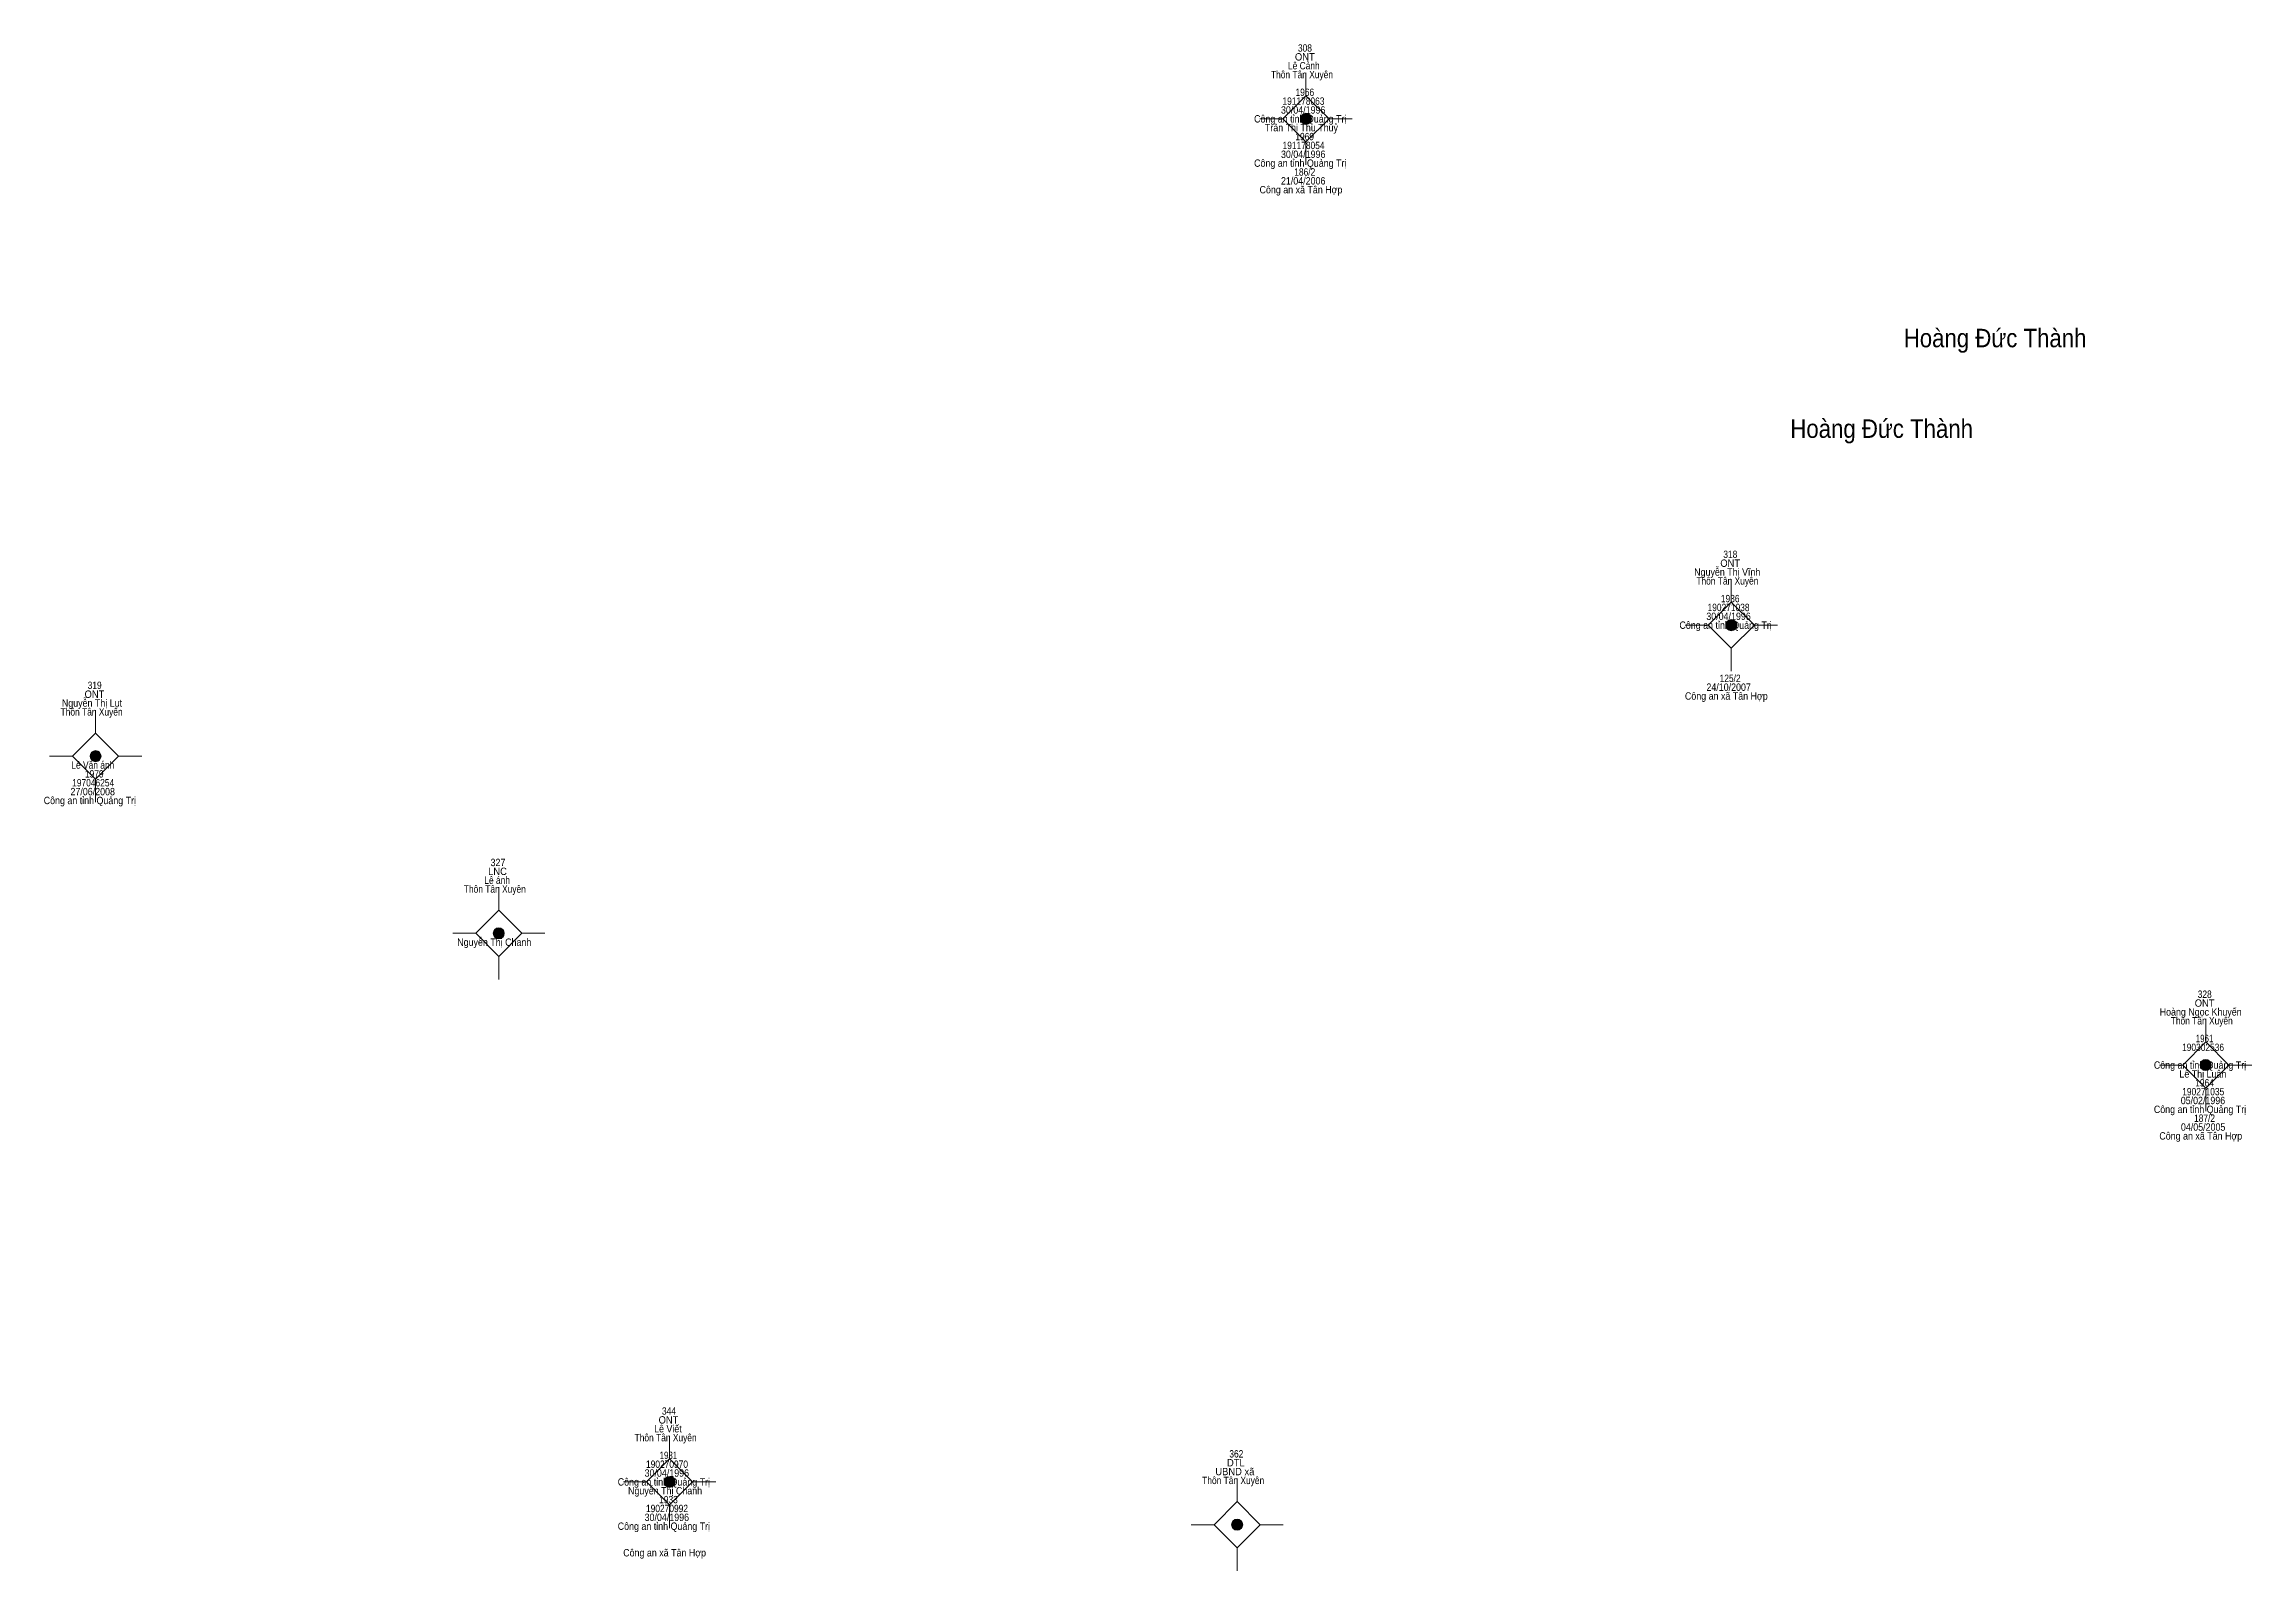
# Model space of a CAD drawing. Header units: metres. Extents: x 550999 to 552168, y 1840994 to 1841978.
# Drawn here: x 551300.2 to 551419.9, y 1841013.9 to 1841096.7 of the extents above; entities that cross this region are included whole.
import ezdxf
from ezdxf.enums import TextEntityAlignment as Align

# ---------------------------------------------------------------- set-up
doc = ezdxf.new("R2010")
doc.units = ezdxf.units.M
doc.header["$LTSCALE"] = 0.16
doc.layers.add('11', color=7, linetype='Continuous', lineweight=13)
doc.layers.add('15', color=7, linetype='Continuous')

msp = doc.modelspace()

# ---------------------------------------------------------------- texts
at = {"layer": '15'}
for s, height, width, p in [('308', 0.4, 0.85, (551368.585, 1841096.25)), ('Lê Cảnh', 0.4, 0.85, (551368.525, 1841095.29)), ('ONT', 0.4, 0.95, (551368.58, 1841095.77)), ('Thôn Tân Xuyên', 0.4, 0.85, (551368.425, 1841094.81)), ('1966', 0.4, 0.85, (551368.58, 1841093.85)), ('30/04/1996', 0.4, 0.9, (551368.49, 1841092.89)), ('191178063', 0.4, 0.85, (551368.505, 1841093.37)), ('Công an tỉnh Quảng Trị', 0.4, 0.9, (551368.33, 1841092.41)), ('Trần Thị Thu Thuỷ', 0.4, 0.9, (551368.395, 1841091.93)), ('1969', 0.4, 0.85, (551368.57, 1841091.45)), ('30/04/1996', 0.4, 0.9, (551368.49, 1841090.49)), ('191178054', 0.4, 0.85, (551368.51, 1841090.97)), ('Công an tỉnh Quảng Trị', 0.4, 0.9, (551368.33, 1841090.01)), ('21/04/2006', 0.4, 0.9, (551368.49, 1841089.05)), ('186/2', 0.4, 0.85, (551368.575, 1841089.53)), ('Công an xã Tân Hợp', 0.4, 0.9, (551368.37, 1841088.57)), ('Hoàng Đức Thành', 1, 0.9, (551406, 1841080.23)), ('Hoàng Đức Thành', 1, 0.9, (551399.85, 1841075.32)), ('318', 0.4, 0.85, (551391.645, 1841068.81)), ('Nguyễn Thị Vĩnh', 0.4, 0.9, (551391.48, 1841067.85)), ('ONT', 0.4, 0.95, (551391.64, 1841068.33)), ('Thôn Tân Xuyên', 0.4, 0.85, (551391.485, 1841067.37)), ('1936', 0.4, 0.85, (551391.64, 1841066.41)), ('Công an tỉnh Quảng Trị', 0.4, 0.9, (551391.39, 1841064.97)), ('30/04/1996', 0.4, 0.9, (551391.55, 1841065.45)), ('190271038', 0.4, 0.85, (551391.55, 1841065.93)), ('319', 0.4, 0.85, (551302.97, 1841061.71)), ('24/10/2007', 0.4, 0.9, (551391.555, 1841061.61)), ('125/2', 0.4, 0.85, (551391.635, 1841062.09)), ('Thôn Tân Xuyên', 0.4, 0.85, (551302.805, 1841060.27)), ('Nguyễn Thị Lụt', 0.4, 0.9, (551302.825, 1841060.75)), ('ONT', 0.4, 0.95, (551302.96, 1841061.23)), ('Công an xã Tân Hợp', 0.4, 0.9, (551391.43, 1841061.13)), ('Lê Văn ánh', 0.4, 0.85, (551302.87, 1841057.39)), ('1979', 0.4, 0.85, (551302.95, 1841056.91)), ('Công an tỉnh Quảng Trị', 0.4, 0.9, (551302.71, 1841055.47)), ('27/06/2008', 0.4, 0.9, (551302.865, 1841055.95)), ('197046254', 0.4, 0.85, (551302.89, 1841056.43)), ('327', 0.4, 0.9, (551324.835, 1841052.11)), ('Thôn Tân Xuyên', 0.4, 0.85, (551324.665, 1841050.67)), ('Lê ánh', 0.4, 0.85, (551324.79, 1841051.15)), ('LNC', 0.4, 0.95, (551324.81, 1841051.63)), ('Nguyễn Thị Chanh', 0.4, 0.9, (551324.635, 1841047.79)), ('328', 0.4, 0.85, (551417.365, 1841044.97)), ('Hoàng Ngọc Khuyến', 0.4, 0.9, (551417.145, 1841044.01)), ('Thôn Tân Xuyên', 0.4, 0.85, (551417.205, 1841043.53)), ('ONT', 0.4, 0.95, (551417.36, 1841044.49)), ('1961', 0.4, 0.8, (551417.355, 1841042.57)), ('Công an tỉnh Quảng Trị', 0.4, 0.9, (551417.11, 1841041.13)), ('190302536', 0.4, 0.85, (551417.275, 1841042.09)), ('Lê Thị Luân', 0.4, 0.9, (551417.265, 1841040.65)), ('1964', 0.4, 0.85, (551417.355, 1841040.17)), ('Công an tỉnh Quảng Trị', 0.4, 0.9, (551417.11, 1841038.73)), ('05/02/1996', 0.4, 0.9, (551417.27, 1841039.21)), ('190271035', 0.4, 0.85, (551417.285, 1841039.69)), ('04/05/2005', 0.4, 0.9, (551417.28, 1841037.77)), ('187/2', 0.4, 0.85, (551417.355, 1841038.25)), ('Công an xã Tân Hợp', 0.4, 0.9, (551417.15, 1841037.29)), ('344', 0.4, 0.85, (551334.105, 1841022.38)), ('Thôn Tân Xuyên', 0.4, 0.85, (551333.925, 1841020.94)), ('Lê Viết', 0.4, 0.9, (551334.05, 1841021.42)), ('ONT', 0.4, 0.95, (551334.08, 1841021.9)), ('1931', 0.4, 0.8, (551334.075, 1841019.98)), ('DTL', 0.4, 0.95, (551364.84, 1841019.58)), ('362', 0.4, 0.85, (551364.865, 1841020.06)), ('Công an tỉnh Quảng Trị', 0.4, 0.9, (551333.83, 1841018.54)), ('30/04/1996', 0.4, 0.9, (551333.99, 1841019.02)), ('190270970', 0.4, 0.85, (551334, 1841019.5)), ('Thôn Tân Xuyên', 0.4, 0.85, (551364.695, 1841018.62)), ('UBND xã', 0.4, 0.95, (551364.785, 1841019.1)), ('Nguyễn Thị Chanh', 0.4, 0.9, (551333.895, 1841018.06)), ('1933', 0.4, 0.85, (551334.08, 1841017.58)), ('Công an tỉnh Quảng Trị', 0.4, 0.9, (551333.83, 1841016.14)), ('30/04/1996', 0.4, 0.9, (551333.99, 1841016.62)), ('190270992', 0.4, 0.85, (551334, 1841017.1)), ('Công an xã Tân Hợp', 0.4, 0.9, (551333.87, 1841014.7))]:
    msp.add_text(s, height=height, dxfattribs=dict(at, width=width)).set_placement(p, align=Align.CENTER)

# ---------------------------------------------------------------- hatches: boundary and pattern name
at = {"layer": '11'}
for points in [[(551368.9395, 1841092.61, 1), (551368.3395, 1841092.61, 1)], [(551391.9995, 1841065.17, 1), (551391.3995, 1841065.17, 1)], [(551303.3195, 1841058.07, 1), (551302.7195, 1841058.07, 1)], [(551325.1795, 1841048.47, 1), (551324.5795, 1841048.47, 1)], [(551417.7195, 1841041.33, 1), (551417.1195, 1841041.33, 1)], [(551334.4395, 1841018.74, 1), (551333.8395, 1841018.74, 1)], [(551365.2095, 1841016.42, 1), (551364.6095, 1841016.42, 1)]]:
    msp.add_hatch(color=256, dxfattribs=at).paths.add_polyline_path(points)

# ---------------------------------------------------------------- linework, layer by layer
for p, q in [((551368.64, 1841095.11), (551368.64, 1841093.86)), ((551367.39, 1841092.61), (551366.14, 1841092.61)), ((551371.14, 1841092.61), (551369.89, 1841092.61)), ((551368.64, 1841091.36), (551368.64, 1841090.11)), ((551391.7, 1841067.67), (551391.7, 1841066.42)), ((551390.45, 1841065.17), (551389.2, 1841065.17)), ((551394.2, 1841065.17), (551392.95, 1841065.17)), ((551391.7, 1841063.92), (551391.7, 1841062.67)), ((551303.02, 1841060.57), (551303.02, 1841059.32)), ((551301.77, 1841058.07), (551300.52, 1841058.07)), ((551305.52, 1841058.07), (551304.27, 1841058.07)), ((551303.02, 1841056.82), (551303.02, 1841055.57)), ((551324.88, 1841050.97), (551324.88, 1841049.72)), ((551323.63, 1841048.47), (551322.38, 1841048.47)), ((551327.38, 1841048.47), (551326.13, 1841048.47)), ((551324.88, 1841047.22), (551324.88, 1841045.97)), ((551417.42, 1841043.83), (551417.42, 1841042.58)), ((551416.17, 1841041.33), (551414.92, 1841041.33)), ((551419.92, 1841041.33), (551418.67, 1841041.33)), ((551417.42, 1841040.08), (551417.42, 1841038.83)), ((551334.14, 1841021.24), (551334.14, 1841019.99)), ((551332.89, 1841018.74), (551331.64, 1841018.74)), ((551336.64, 1841018.74), (551335.39, 1841018.74)), ((551364.91, 1841018.92), (551364.91, 1841017.67)), ((551334.14, 1841017.49), (551334.14, 1841016.24)), ((551363.66, 1841016.42), (551362.41, 1841016.42)), ((551367.41, 1841016.42), (551366.16, 1841016.42)), ((551364.91, 1841015.17), (551364.91, 1841013.92))]:
    msp.add_line(p, q, dxfattribs=at)
for points in [[(551368.64, 1841093.86), (551367.39, 1841092.61), (551368.64, 1841091.36), (551369.89, 1841092.61)], [(551391.7, 1841066.42), (551390.45, 1841065.17), (551391.7, 1841063.92), (551392.95, 1841065.17)], [(551303.02, 1841059.32), (551301.77, 1841058.07), (551303.02, 1841056.82), (551304.27, 1841058.07)], [(551324.88, 1841049.72), (551323.63, 1841048.47), (551324.88, 1841047.22), (551326.13, 1841048.47)], [(551417.42, 1841042.58), (551416.17, 1841041.33), (551417.42, 1841040.08), (551418.67, 1841041.33)], [(551334.14, 1841019.99), (551332.89, 1841018.74), (551334.14, 1841017.49), (551335.39, 1841018.74)], [(551364.91, 1841017.67), (551363.66, 1841016.42), (551364.91, 1841015.17), (551366.16, 1841016.42)]]:
    msp.add_lwpolyline(points, close=True, dxfattribs=at)
for centre in [(551368.6395, 1841092.61), (551391.6995, 1841065.17), (551303.0195, 1841058.07), (551324.8795, 1841048.47), (551417.4195, 1841041.33), (551334.1395, 1841018.74), (551364.9095, 1841016.42)]:
    msp.add_circle(centre, 0.3, dxfattribs=at)

msp.set_redraw_order([(e.dxf.handle, doc.entitydb.next_handle()) for e in msp.query("TEXT MTEXT ATTDEF DIMENSION ARC_DIMENSION")])  # texts and dimensions are drawn at this point

doc.saveas('drawing.dxf')
